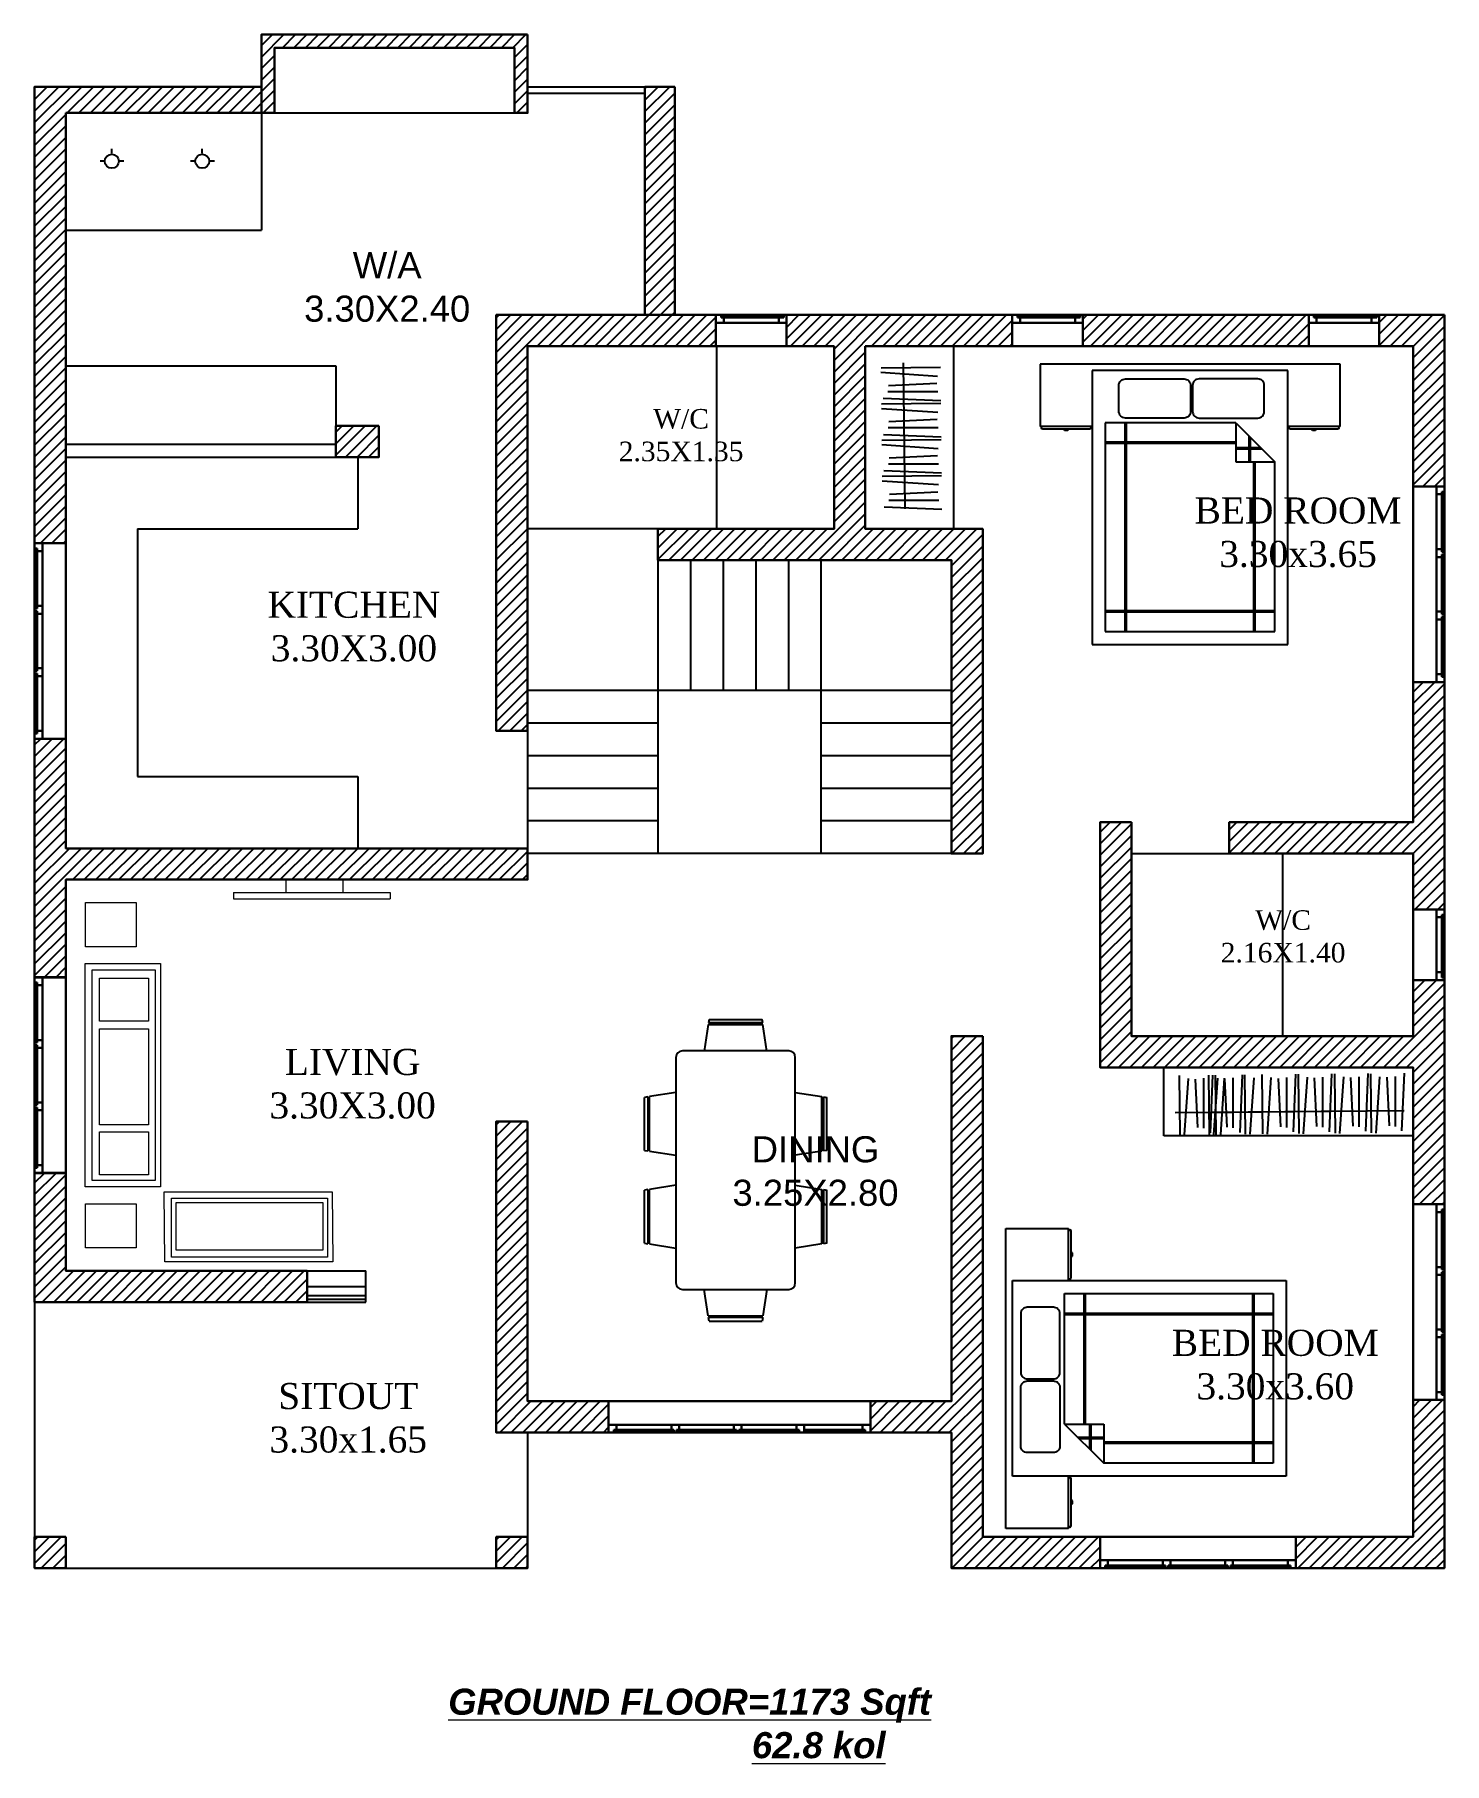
# Model space of a CAD drawing. Header units: inches. Extents: x -2903 to 3367, y -161 to 1064.
# Drawn here: x -179.39 to -168.58, y 848.59 to 861.85 of the extents above; entities that cross this region are included whole.
import ezdxf

# ---------------------------------------------------------------- set-up
doc = ezdxf.new("R2010")
doc.units = ezdxf.units.IN
doc.header["$MEASUREMENT"] = 0
doc.layers.add('windows', color=50, linetype='Continuous')
doc.styles.get("Standard").update_dxf_attribs({"font": 'arial.ttf'})
pattern_1 = [(45, (116.89302, 824.76975), (-0.044194174, 0.044194174), [])]

msp = doc.modelspace()

# ---------------------------------------------------------------- texts
at = {"attachment_point": 1}
for s, insert, char_height in [('\\pxqc;W/A\\P3.30X2.40', (-177.328, 860.182), 0.2), ('\\pxqc;{\\fTimes New Roman|b0|i0|c0|p18;W/C\\P2.35X1.35}', (-174.916, 858.979), 0.15), ('\\pxqc;{\\fTimes New Roman|b0|i0|c0|p18;BED ROOM\\P3.30x3.65}', (-170.5, 858.301), 0.2), ('\\pxqc;{\\fTimes New Roman CYR|b0|i0|c0|p18;KITCHEN\\P3.30X3.00}', (-177.609, 857.578), 0.2), ('\\pxqc;{\\fTimes New Roman|b0|i0|c0|p18;W/C\\P2.16X1.40}', (-170.3, 855.135), 0.15), ('\\pxqc;{\\fTimes New Roman|b0|i0|c0|p18;LIVING\\P3.30X3.00}', (-177.594, 854.072), 0.2), ('\\pxqc;DINING\\P3.25X2.80', (-174.044, 853.402), 0.2), ('\\pxqc;{\\fTimes New Roman|b0|i0|c0|p18;BED ROOM\\P3.30x3.60}', (-170.675, 851.918), 0.2), ('\\pxqc;{\\fTimes New Roman|b0|i0|c0|p18;SITOUT\\P3.30x1.65}', (-177.594, 851.51), 0.2)]:
    msp.add_mtext(s, dxfattribs=dict(at, insert=insert, char_height=char_height))
at = {"lineweight": 13, "insert": (-176.223, 849.166), "char_height": 0.2, "attachment_point": 1}
msp.add_mtext('{\\fArial|b1|i1|c0|p34;\\LGROUND FLOOR=1173 Sqft\\P                              62.8 kol}', dxfattribs=at)

# ---------------------------------------------------------------- blocks, each defined once
blk = doc.blocks.new('w2')
at = {"layer": 'windows', "color": 1, "lineweight": 30}
for p, q in [((-1261.031, 52.278), (-1261.031, 52.038)), ((-1261.031, 52.278), (-1259.531, 52.278)), ((-1259.531, 52.038), (-1259.531, 52.278)), ((-1261.031, 52.098), (-1259.531, 52.098)), ((-1261.031, 52.038), (-1259.531, 52.038)), ((-1260.991, 52.058), (-1260.53, 52.058)), ((-1260.991, 52.058), (-1260.991, 52.038)), ((-1260.991, 52.058), (-1260.991, 52.048)), ((-1260.991, 52.05), (-1260.53, 52.05)), ((-1260.991, 52.046), (-1260.53, 52.046)), ((-1260.971, 52.098), (-1260.971, 52.058)), ((-1260.55, 52.098), (-1260.55, 52.058)), ((-1260.53, 52.058), (-1260.53, 52.038)), ((-1260.51, 52.058), (-1260.052, 52.058)), ((-1260.51, 52.058), (-1260.51, 52.038)), ((-1260.51, 52.05), (-1260.052, 52.05)), ((-1260.51, 52.046), (-1260.052, 52.046)), ((-1260.49, 52.098), (-1260.49, 52.058)), ((-1260.072, 52.058), (-1260.072, 52.098)), ((-1260.052, 52.038), (-1260.052, 52.058)), ((-1260.032, 52.058), (-1259.571, 52.058)), ((-1260.032, 52.038), (-1260.032, 52.058)), ((-1260.032, 52.05), (-1259.571, 52.05)), ((-1260.032, 52.046), (-1259.571, 52.046)), ((-1260.012, 52.058), (-1260.012, 52.098)), ((-1259.591, 52.058), (-1259.591, 52.098)), ((-1259.571, 52.038), (-1259.571, 52.058))]:
    blk.add_line(p, q, dxfattribs=at)
blk = doc.blocks.new('YHG')
at = {"linetype": 'Continuous'}
for p, q in [((-85.902, -29.407), (-85.906, -29.433)), ((-85.491, -29.433), (-85.906, -29.433)), ((-85.902, -29.407), (-85.495, -29.407)), ((-85.491, -29.433), (-85.495, -29.407)), ((-85.908, -29.445), (-85.939, -29.649)), ((-85.908, -29.445), (-85.489, -29.445)), ((-85.458, -29.649), (-85.489, -29.445)), ((-85.291, -29.648), (-86.106, -29.648)), ((-86.156, -29.698), (-86.156, -31.427)), ((-85.241, -31.427), (-85.241, -29.698)), ((-86.372, -30), (-86.397, -30.004)), ((-86.397, -30.41), (-86.397, -30.004)), ((-86.372, -30), (-86.372, -30.414)), ((-86.156, -29.966), (-86.359, -29.998)), ((-86.359, -30.416), (-86.359, -29.998)), ((-85.241, -29.966), (-85.038, -29.998)), ((-85.038, -30.416), (-85.038, -29.998)), ((-85.025, -30), (-85.025, -30.414)), ((-85.025, -30), (-85, -30.004)), ((-85, -30.41), (-85, -30.004)), ((-86.397, -30.41), (-86.372, -30.414)), ((-86.359, -30.416), (-86.156, -30.448)), ((-85.038, -30.416), (-85.241, -30.448)), ((-85, -30.41), (-85.025, -30.414)), ((-86.372, -30.711), (-86.397, -30.715)), ((-86.397, -31.122), (-86.397, -30.715)), ((-86.372, -30.711), (-86.372, -31.126)), ((-86.156, -30.678), (-86.359, -30.709)), ((-86.359, -31.128), (-86.359, -30.709)), ((-85.241, -30.678), (-85.038, -30.709)), ((-85.038, -31.128), (-85.038, -30.709)), ((-85.025, -30.711), (-85.025, -31.126)), ((-85.025, -30.711), (-85, -30.715)), ((-85, -31.122), (-85, -30.715)), ((-86.397, -31.122), (-86.372, -31.126)), ((-86.359, -31.128), (-86.156, -31.159)), ((-85.038, -31.128), (-85.241, -31.159)), ((-85, -31.122), (-85.025, -31.126)), ((-86.106, -31.477), (-85.291, -31.477)), ((-85.908, -31.68), (-85.939, -31.477)), ((-85.458, -31.477), (-85.489, -31.68)), ((-85.908, -31.68), (-85.489, -31.68)), ((-85.491, -31.693), (-85.906, -31.693)), ((-85.902, -31.719), (-85.906, -31.693)), ((-85.902, -31.719), (-85.495, -31.719)), ((-85.491, -31.693), (-85.495, -31.719))]:
    blk.add_line(p, q, dxfattribs=at)
for centre, start, end in [((-86.106, -29.698), 90, 180), ((-85.291, -29.698), 0, 90), ((-86.106, -31.427), 180, 270), ((-85.291, -31.427), 270, 0)]:
    blk.add_arc(centre, 0.05, start, end, dxfattribs=at)
blk = doc.blocks.new('tw')
for p, q in [((18.295, 19.406), (18.295, 21.506)), ((18.295, 19.406), (18.295, 21.506)), ((18.295, 21.506), (19.795, 21.506)), ((19.795, 21.506), (19.795, 19.406)), ((19.795, 21.506), (19.795, 19.406)), ((18.395, 19.806), (18.395, 21.406)), ((18.395, 21.406), (19.695, 21.406)), ((18.395, 19.806), (18.395, 21.406)), ((18.395, 21.406), (19.695, 21.406)), ((18.545, 19.806), (18.545, 21.406)), ((18.545, 19.806), (18.545, 21.406)), ((18.555, 19.806), (18.555, 21.406)), ((18.555, 19.806), (18.555, 21.406)), ((19.535, 21.406), (19.535, 20.106)), ((19.535, 21.406), (19.535, 20.106)), ((19.545, 21.406), (19.545, 20.106)), ((19.545, 21.406), (19.545, 20.106)), ((19.695, 21.406), (19.695, 20.106)), ((19.695, 21.406), (19.695, 20.106)), ((18.395, 21.256), (19.695, 21.256)), ((18.395, 21.256), (19.695, 21.256)), ((18.395, 21.246), (19.695, 21.246)), ((18.395, 21.246), (19.695, 21.246)), ((19.395, 19.806), (19.695, 20.106)), ((19.395, 19.806), (19.395, 20.106)), ((19.395, 20.106), (19.695, 20.106)), ((19.395, 19.806), (19.695, 20.106)), ((19.395, 19.806), (19.395, 20.106)), ((19.395, 20.106), (19.695, 20.106)), ((19.495, 19.906), (19.495, 20.106)), ((19.495, 19.906), (19.495, 20.106)), ((19.505, 19.916), (19.505, 20.106)), ((19.505, 19.916), (19.505, 20.106)), ((19.395, 19.966), (18.395, 19.966)), ((19.395, 19.966), (18.395, 19.966)), ((19.395, 19.956), (18.395, 19.956)), ((19.395, 19.956), (18.395, 19.956)), ((19.395, 20.006), (19.595, 20.006)), ((19.395, 20.006), (19.595, 20.006)), ((19.395, 19.996), (19.585, 19.996)), ((19.395, 19.996), (19.585, 19.996)), ((18.295, 19.836), (17.895, 19.836)), ((17.895, 19.356), (17.895, 19.836)), ((18.295, 19.836), (17.895, 19.836)), ((17.895, 19.356), (17.895, 19.836)), ((18.275, 19.856), (17.915, 19.856)), ((18.275, 19.856), (17.915, 19.856)), ((18.107, 19.866), (18.083, 19.866)), ((18.107, 19.866), (18.083, 19.866)), ((18.095, 19.856), (18.095, 19.856)), ((18.095, 19.856), (18.095, 19.856)), ((19.395, 19.806), (18.395, 19.806)), ((19.395, 19.806), (18.395, 19.806)), ((20.195, 19.836), (19.795, 19.836)), ((20.195, 19.836), (19.795, 19.836)), ((20.175, 19.856), (19.815, 19.856)), ((20.175, 19.856), (19.815, 19.856)), ((20.007, 19.866), (19.983, 19.866)), ((20.007, 19.866), (19.983, 19.866)), ((20.195, 19.836), (20.195, 19.356)), ((20.195, 19.836), (20.195, 19.356)), ((19.795, 19.406), (18.295, 19.406)), ((19.795, 19.406), (18.295, 19.406)), ((20.195, 19.356), (17.895, 19.356)), ((20.195, 19.356), (17.895, 19.356))]:
    blk.add_line(p, q)
for points in [[(18.499, 19.72), (18.499, 19.52, 0.414214), (18.549, 19.47), (18.999, 19.47, 0.414214), (19.049, 19.52), (19.049, 19.72, 0.414214), (18.999, 19.77), (18.549, 19.77, 0.414214)], [(18.499, 19.72), (18.499, 19.52, 0.414214), (18.549, 19.47), (18.999, 19.47, 0.414214), (19.049, 19.52), (19.049, 19.72, 0.414214), (18.999, 19.77), (18.549, 19.77, 0.414214)], [(19.614, 19.72), (19.614, 19.52, -0.414214), (19.564, 19.47), (19.114, 19.47, -0.414214), (19.064, 19.52), (19.064, 19.72, -0.414214), (19.114, 19.77), (19.564, 19.77, -0.414214)], [(19.614, 19.72), (19.614, 19.52, -0.414214), (19.564, 19.47), (19.114, 19.47, -0.414214), (19.064, 19.52), (19.064, 19.72, -0.414214), (19.114, 19.77), (19.564, 19.77, -0.414214)]]:
    blk.add_lwpolyline(points, format="xyb", close=True)
for centre, radius, start, end in [((17.915, 19.846), 0.01, 90, 270), ((17.915, 19.846), 0.01, 90, 270), ((18.095, 19.862), 0.0127, 162.9241, 209.6383), ((18.095, 19.862), 0.0127, 162.9241, 209.6383), ((18.095, 19.862), 0.0127, 330.3617, 17.0759), ((18.095, 19.862), 0.0127, 330.3617, 17.0759), ((18.275, 19.846), 0.01, 270, 90), ((18.275, 19.846), 0.01, 270, 90), ((19.815, 19.846), 0.01, 90, 270), ((19.815, 19.846), 0.01, 90, 270), ((19.995, 19.862), 0.0127, 162.9241, 209.6383), ((19.995, 19.862), 0.0127, 162.9241, 209.6383), ((19.995, 19.862), 0.0127, 330.3617, 17.0759), ((19.995, 19.862), 0.0127, 330.3617, 17.0759), ((20.175, 19.846), 0.01, 270, 90), ((20.175, 19.846), 0.01, 270, 90)]:
    blk.add_arc(centre, radius, start, end)

# ---------------------------------------------------------------- hatches: boundary and pattern name
h = msp.add_hatch()
h.set_pattern_fill('ANSI31', color=256, scale=0.5)
h.set_pattern_definition(pattern_1)
h.paths.add_polyline_path([(-179.155, 861.25), (-177.655, 861.25), (-177.655, 861.45), (-179.395, 861.45), (-179.395, 857.95), (-179.155, 857.95)])
h.paths.add_polyline_path([(-175.615, 861.85), (-177.655, 861.85), (-177.655, 861.25), (-177.555, 861.25), (-177.555, 861.75), (-175.715, 861.75), (-175.715, 861.25), (-175.615, 861.25)])
h = msp.add_hatch()
h.set_pattern_fill('ANSI31', color=256, scale=0.5)
h.set_pattern_definition(pattern_1)
h.paths.add_polyline_path([(-174.485, 861.45), (-174.715, 861.45), (-174.715, 859.7), (-174.485, 859.7)])
h = msp.add_hatch()
h.set_pattern_fill('ANSI31', color=256, scale=0.5)
h.set_pattern_definition(pattern_1)
h.paths.add_polyline_path([(-179.155, 855.61), (-179.155, 856.45), (-179.395, 856.45), (-179.395, 854.62), (-179.155, 854.62), (-179.155, 855.37), (-175.615, 855.37), (-175.615, 855.61)])
h.paths.add_polyline_path([(-175.615, 859.46), (-174.17, 859.46), (-174.17, 859.7), (-175.855, 859.7), (-175.855, 856.51), (-175.615, 856.51)])
h.paths.add_polyline_path([(-176.755, 858.61), (-176.755, 858.85), (-177.085, 858.85), (-177.085, 858.61)])
h.paths.add_polyline_path([(-172.365, 857.82), (-172.365, 855.57), (-172.125, 855.57), (-172.125, 858.06), (-173.025, 858.06), (-173.025, 859.46), (-171.898, 859.46), (-171.898, 859.7), (-173.629, 859.7), (-173.629, 859.46), (-173.265, 859.46), (-173.265, 858.06), (-174.615, 858.06), (-174.615, 857.82)])
h = msp.add_hatch()
h.set_pattern_fill('ANSI31', color=256, scale=0.5)
h.set_pattern_definition(pattern_1)
h.paths.add_polyline_path([(-171.356, 859.7), (-171.356, 859.46), (-169.625, 859.46), (-169.625, 859.7)])
h.paths.add_polyline_path([(-168.585, 859.7), (-169.084, 859.7), (-169.084, 859.46), (-168.825, 859.46), (-168.825, 858.385), (-168.585, 858.385)])
h.paths.add_polyline_path([(-168.585, 856.885), (-168.825, 856.885), (-168.825, 855.81), (-170.235, 855.81), (-170.235, 855.57), (-168.825, 855.57), (-168.825, 855.141), (-168.585, 855.141)])
h.paths.add_polyline_path([(-170.985, 855.81), (-171.225, 855.81), (-171.225, 853.93), (-168.825, 853.93), (-168.825, 852.88), (-168.585, 852.88), (-168.585, 854.6), (-168.825, 854.6), (-168.825, 854.17), (-170.985, 854.17)])
h.paths.add_polyline_path([(-172.125, 854.17), (-172.365, 854.17), (-172.365, 851.37), (-172.986, 851.37), (-172.986, 851.13), (-172.365, 851.13), (-172.365, 850.09), (-171.225, 850.09), (-171.225, 850.33), (-172.125, 850.33)])
h.paths.add_polyline_path([(-168.825, 850.33), (-169.725, 850.33), (-169.725, 850.09), (-168.585, 850.09), (-168.585, 851.38), (-168.825, 851.38)])
h = msp.add_hatch()
h.set_pattern_fill('ANSI31', color=256, scale=0.5)
h.set_pattern_definition(pattern_1)
h.paths.add_polyline_path([(-175.855, 851.13), (-174.993, 851.13), (-174.993, 851.37), (-175.615, 851.37), (-175.615, 853.514), (-175.855, 853.514)])
h = msp.add_hatch()
h.set_pattern_fill('ANSI31', color=256, scale=0.5)
h.set_pattern_definition(pattern_1)
h.paths.add_polyline_path([(-179.155, 852.37), (-179.155, 853.12), (-179.395, 853.12), (-179.395, 852.13), (-177.305, 852.13), (-177.305, 852.37)])
h = msp.add_hatch()
h.set_pattern_fill('ANSI31', color=256, scale=0.5)
h.set_pattern_definition(pattern_1)
h.paths.add_polyline_path([(-175.855, 850.09), (-175.615, 850.09), (-175.615, 850.33), (-175.855, 850.33)])
h.paths.add_polyline_path([(-179.395, 850.33), (-179.395, 850.09), (-179.155, 850.09), (-179.155, 850.33)])

# ---------------------------------------------------------------- linework, layer by layer
for p, q in [((-177.655, 861.85), (-177.655, 860.35)), ((-177.655, 861.85), (-175.615, 861.85)), ((-175.615, 861.85), (-175.615, 861.25)), ((-177.555, 861.75), (-177.555, 861.25)), ((-177.555, 861.75), (-175.715, 861.75)), ((-175.715, 861.75), (-175.715, 861.25)), ((-179.395, 861.45), (-179.395, 850.09)), ((-179.395, 861.45), (-177.655, 861.45)), ((-175.615, 861.45), (-174.485, 861.45)), ((-175.615, 861.4), (-174.715, 861.4)), ((-174.715, 861.45), (-174.715, 859.7)), ((-174.485, 861.45), (-174.485, 859.7)), ((-179.155, 861.25), (-179.155, 855.61)), ((-179.155, 861.25), (-175.615, 861.25)), ((-178.803, 860.941), (-178.803, 860.973)), ((-178.109, 860.941), (-178.109, 860.973)), ((-178.866, 860.88), (-178.893, 860.88)), ((-178.741, 860.881), (-178.71, 860.881)), ((-178.172, 860.88), (-178.199, 860.88)), ((-178.047, 860.881), (-178.016, 860.881)), ((-179.155, 860.35), (-177.655, 860.35)), ((-175.855, 859.7), (-175.855, 856.51)), ((-168.585, 859.7), (-175.855, 859.7)), ((-168.585, 859.7), (-168.585, 850.09)), ((-175.615, 859.46), (-175.615, 855.37)), ((-173.265, 859.46), (-175.615, 859.46)), ((-174.165, 859.46), (-174.165, 858.06)), ((-173.265, 859.46), (-173.265, 858.06)), ((-173.025, 859.46), (-173.025, 858.06)), ((-168.825, 859.46), (-173.025, 859.46)), ((-172.346, 858.06), (-172.346, 859.46)), ((-168.825, 859.46), (-168.825, 855.81)), ((-179.155, 859.31), (-177.085, 859.31)), ((-177.085, 859.31), (-177.085, 858.61)), ((-172.905, 859.261), (-172.471, 859.231)), ((-172.903, 859.296), (-172.448, 859.301)), ((-172.734, 859.333), (-172.723, 858.213)), ((-172.853, 859.113), (-172.47, 859.113)), ((-172.848, 859.159), (-172.476, 859.177)), ((-172.902, 858.983), (-172.469, 858.954)), ((-172.9, 859.018), (-172.446, 859.024)), ((-172.888, 859.062), (-172.446, 859.044)), ((-177.085, 858.85), (-176.755, 858.85)), ((-176.755, 858.85), (-176.755, 858.61)), ((-176.755, 858.85), (-176.755, 858.61)), ((-172.846, 858.882), (-172.474, 858.9)), ((-172.898, 858.741), (-172.443, 858.746)), ((-172.885, 858.784), (-172.443, 858.766)), ((-172.851, 858.836), (-172.467, 858.836)), ((-179.155, 858.71), (-177.085, 858.71)), ((-179.155, 858.61), (-176.755, 858.61)), ((-176.915, 858.61), (-176.915, 858.06)), ((-172.899, 858.706), (-172.466, 858.676)), ((-172.843, 858.604), (-172.471, 858.622)), ((-172.895, 858.463), (-172.44, 858.469)), ((-172.883, 858.507), (-172.44, 858.489)), ((-172.848, 858.558), (-172.465, 858.558)), ((-172.897, 858.428), (-172.463, 858.399)), ((-172.84, 858.327), (-172.469, 858.345)), ((-172.88, 858.229), (-172.438, 858.211)), ((-172.845, 858.281), (-172.462, 858.281)), ((-178.605, 858.06), (-178.605, 856.16)), ((-178.605, 858.06), (-176.915, 858.06)), ((-174.615, 858.06), (-175.615, 858.06)), ((-174.615, 858.06), (-174.615, 855.57)), ((-173.265, 858.06), (-174.615, 858.06)), ((-172.125, 858.06), (-173.025, 858.06)), ((-172.125, 858.06), (-172.125, 855.57)), ((-172.365, 857.82), (-174.615, 857.82)), ((-174.365, 857.82), (-174.365, 856.82)), ((-174.115, 857.82), (-174.115, 856.82)), ((-173.865, 857.82), (-173.865, 856.82)), ((-173.615, 857.82), (-173.615, 856.82)), ((-173.365, 857.82), (-173.365, 855.57)), ((-172.365, 857.82), (-172.365, 855.57)), ((-172.365, 856.82), (-175.615, 856.82)), ((-175.855, 856.51), (-175.615, 856.51)), ((-174.615, 856.57), (-175.615, 856.57)), ((-172.365, 856.57), (-173.365, 856.57)), ((-174.615, 856.32), (-175.615, 856.32)), ((-172.365, 856.32), (-173.365, 856.32)), ((-178.605, 856.16), (-176.915, 856.16)), ((-176.915, 856.16), (-176.915, 855.61)), ((-174.615, 856.07), (-175.615, 856.07)), ((-172.365, 856.07), (-173.365, 856.07)), ((-174.615, 855.82), (-175.615, 855.82)), ((-172.365, 855.82), (-173.365, 855.82)), ((-171.225, 855.81), (-171.225, 853.93)), ((-171.225, 855.81), (-170.985, 855.81)), ((-170.985, 855.81), (-170.985, 854.17)), ((-170.235, 855.81), (-170.235, 855.57)), ((-170.235, 855.81), (-168.825, 855.81)), ((-179.155, 855.61), (-175.615, 855.61)), ((-174.615, 855.57), (-175.615, 855.57)), ((-172.365, 855.57), (-174.615, 855.57)), ((-172.365, 855.57), (-172.125, 855.57)), ((-170.985, 855.57), (-168.825, 855.57)), ((-169.825, 855.57), (-169.825, 854.17)), ((-168.825, 855.57), (-168.825, 854.17)), ((-179.155, 855.37), (-179.155, 852.37)), ((-179.155, 855.37), (-175.615, 855.37)), ((-172.365, 854.17), (-172.365, 851.37)), ((-172.365, 854.17), (-172.125, 854.17)), ((-172.125, 854.17), (-172.125, 850.33)), ((-170.985, 854.17), (-168.825, 854.17)), ((-171.225, 853.93), (-168.825, 853.93)), ((-170.735, 853.405), (-170.735, 853.93)), ((-170.612, 853.414), (-170.617, 853.869)), ((-170.577, 853.412), (-170.548, 853.846)), ((-170.476, 853.469), (-170.494, 853.84)), ((-170.429, 853.464), (-170.429, 853.847)), ((-170.387, 853.416), (-170.392, 853.871)), ((-170.378, 853.429), (-170.36, 853.871)), ((-170.352, 853.414), (-170.322, 853.848)), ((-170.335, 853.416), (-170.34, 853.871)), ((-170.3, 853.415), (-170.27, 853.848)), ((-170.25, 853.471), (-170.268, 853.843)), ((-170.204, 853.466), (-170.204, 853.849)), ((-170.152, 853.431), (-170.134, 853.873)), ((-170.109, 853.419), (-170.114, 853.873)), ((-170.074, 853.417), (-170.044, 853.85)), ((-169.976, 853.42), (-169.981, 853.875)), ((-169.941, 853.418), (-169.912, 853.852)), ((-169.84, 853.475), (-169.858, 853.846)), ((-169.793, 853.47), (-169.793, 853.853)), ((-169.742, 853.435), (-169.724, 853.877)), ((-169.699, 853.422), (-169.704, 853.877)), ((-169.664, 853.421), (-169.634, 853.854)), ((-169.562, 853.477), (-169.58, 853.849)), ((-169.516, 853.472), (-169.516, 853.856)), ((-169.465, 853.437), (-169.447, 853.88)), ((-169.421, 853.425), (-169.426, 853.88)), ((-169.386, 853.423), (-169.357, 853.857)), ((-169.285, 853.48), (-169.303, 853.852)), ((-169.238, 853.475), (-169.238, 853.858)), ((-169.187, 853.44), (-169.169, 853.883)), ((-169.144, 853.428), (-169.149, 853.882)), ((-169.109, 853.426), (-169.079, 853.859)), ((-169.007, 853.483), (-169.025, 853.854)), ((-168.961, 853.477), (-168.961, 853.861)), ((-168.91, 853.443), (-168.892, 853.885)), ((-168.825, 853.93), (-168.825, 850.33)), ((-170.649, 853.583), (-169.53, 853.594)), ((-170.424, 853.585), (-169.304, 853.596)), ((-170.013, 853.589), (-168.894, 853.6)), ((-175.855, 853.514), (-175.855, 851.13)), ((-175.855, 853.514), (-175.615, 853.514)), ((-175.615, 853.514), (-175.615, 851.37)), ((-168.825, 853.405), (-170.735, 853.405)), ((-179.155, 852.37), (-176.855, 852.37)), ((-177.305, 852.13), (-177.305, 852.37)), ((-176.855, 852.13), (-176.855, 852.37)), ((-177.305, 852.25), (-176.855, 852.25)), ((-179.395, 852.13), (-176.855, 852.13)), ((-177.305, 852.18), (-176.855, 852.18)), ((-177.305, 852.153), (-176.855, 852.153)), ((-175.615, 851.37), (-172.365, 851.37)), ((-175.855, 851.13), (-172.365, 851.13)), ((-175.615, 851.13), (-175.615, 850.09)), ((-172.365, 851.13), (-172.365, 850.09)), ((-179.395, 850.33), (-179.155, 850.33)), ((-179.155, 850.33), (-179.155, 850.09)), ((-175.855, 850.33), (-175.855, 850.09)), ((-175.855, 850.33), (-175.615, 850.33)), ((-172.125, 850.33), (-168.825, 850.33)), ((-179.395, 850.09), (-175.615, 850.09)), ((-172.365, 850.09), (-168.585, 850.09))]:
    msp.add_line(p, q)
at = {"lineweight": 9}
for p, q in [((-177.87, 855.272), (-176.668, 855.272)), ((-177.87, 855.272), (-177.87, 855.222)), ((-177.465, 855.272), (-177.465, 855.37)), ((-177.029, 855.272), (-177.029, 855.37)), ((-176.668, 855.272), (-176.668, 855.222)), ((-177.87, 855.222), (-176.668, 855.222))]:
    msp.add_line(p, q, dxfattribs=at)
at = {"lineweight": 30}
for points in [[(-175.615, 861.85), (-177.655, 861.85), (-177.655, 861.25), (-177.555, 861.25), (-177.555, 861.75), (-175.715, 861.75), (-175.715, 861.25), (-175.615, 861.25)], [(-179.155, 861.25), (-177.655, 861.25), (-177.655, 861.45), (-179.395, 861.45), (-179.395, 857.95), (-179.155, 857.95)], [(-174.485, 861.45), (-174.715, 861.45), (-174.715, 859.7), (-174.485, 859.7)], [(-174.17, 859.7), (-175.855, 859.7), (-175.855, 856.51), (-175.615, 856.51), (-175.615, 859.46), (-174.17, 859.46)], [(-173.025, 859.46), (-171.898, 859.46), (-171.898, 859.7), (-173.629, 859.7), (-173.629, 859.46), (-173.265, 859.46), (-173.265, 858.06), (-174.615, 858.06), (-174.615, 857.82), (-172.365, 857.82), (-172.365, 855.57), (-172.125, 855.57), (-172.125, 858.06), (-173.025, 858.06)], [(-169.625, 859.7), (-171.356, 859.7), (-171.356, 859.46), (-169.625, 859.46)], [(-168.585, 859.7), (-169.084, 859.7), (-169.084, 859.46), (-168.825, 859.46), (-168.825, 858.385), (-168.585, 858.385)], [(-176.755, 858.85), (-177.085, 858.85), (-177.085, 858.61), (-176.755, 858.61)], [(-168.585, 856.885), (-168.825, 856.885), (-168.825, 855.81), (-170.235, 855.81), (-170.235, 855.57), (-168.825, 855.57), (-168.825, 855.141), (-168.585, 855.141)], [(-175.615, 855.61), (-179.155, 855.61), (-179.155, 856.45), (-179.395, 856.45), (-179.395, 854.62), (-179.155, 854.62), (-179.155, 855.37), (-175.615, 855.37)], [(-170.985, 855.81), (-171.225, 855.81), (-171.225, 853.93), (-168.825, 853.93), (-168.825, 852.88), (-168.585, 852.88), (-168.585, 854.6), (-168.825, 854.6), (-168.825, 854.17), (-170.985, 854.17)], [(-172.125, 854.17), (-172.365, 854.17), (-172.365, 851.37), (-172.986, 851.37), (-172.986, 851.13), (-172.365, 851.13), (-172.365, 850.09), (-171.225, 850.09), (-171.225, 850.33), (-172.125, 850.33)], [(-175.615, 853.514), (-175.855, 853.514), (-175.855, 851.13), (-174.993, 851.13), (-174.993, 851.37), (-175.615, 851.37)], [(-179.155, 853.12), (-179.395, 853.12), (-179.395, 852.13), (-177.305, 852.13), (-177.305, 852.37), (-179.155, 852.37)], [(-168.585, 851.38), (-168.825, 851.38), (-168.825, 850.33), (-169.725, 850.33), (-169.725, 850.09), (-168.585, 850.09)], [(-179.155, 850.33), (-179.395, 850.33), (-179.395, 850.09), (-179.155, 850.09)], [(-175.615, 850.33), (-175.855, 850.33), (-175.855, 850.09), (-175.615, 850.09)]]:
    msp.add_lwpolyline(points, close=True, dxfattribs=at)
at = {"lineweight": 9}
for points in [[(-179.005, 855.195), (-178.616, 855.195), (-178.616, 854.855), (-179.005, 854.855)], [(-179.006, 854.726), (-178.429, 854.726), (-178.429, 853.015), (-179.006, 853.015)], [(-178.954, 854.679), (-178.47, 854.679), (-178.47, 853.063), (-178.954, 853.063)], [(-178.896, 854.614), (-178.521, 854.614), (-178.521, 854.285), (-178.896, 854.285)], [(-178.896, 854.227), (-178.521, 854.227), (-178.521, 853.489), (-178.896, 853.489)], [(-178.896, 853.435), (-178.521, 853.435), (-178.521, 853.106), (-178.896, 853.106)], [(-179.005, 852.885), (-178.616, 852.885), (-178.616, 852.546), (-179.005, 852.546)], [(-178.401, 852.975), (-177.112, 852.975), (-177.109, 852.439), (-178.397, 852.439)], [(-178.345, 852.928), (-177.149, 852.928), (-177.149, 852.475), (-178.345, 852.475)], [(-178.308, 852.893), (-177.185, 852.893), (-177.185, 852.528), (-178.308, 852.528)]]:
    msp.add_lwpolyline(points, close=True, dxfattribs=at)
for points in [[(-175.615, 853.514), (-175.855, 853.514), (-175.855, 851.13), (-174.993, 851.13), (-174.993, 851.37), (-175.615, 851.37)], [(-177.305, 852.37), (-179.155, 852.37), (-179.155, 853.12), (-179.395, 853.12), (-179.395, 852.13), (-177.305, 852.13)]]:
    msp.add_lwpolyline(points, close=True)
for centre in [(-178.803, 860.879), (-178.109, 860.879)]:
    msp.add_circle(centre, 0.0535)
at = {"layer": 'windows', "lineweight": 30}
for p, q in [((-173.629, 859.7), (-174.17, 859.7)), ((-174.17, 859.7), (-174.17, 859.46)), ((-174.13, 859.7), (-174.13, 859.68)), ((-173.649, 859.692), (-174.13, 859.692)), ((-173.649, 859.688), (-174.13, 859.688)), ((-173.649, 859.68), (-174.13, 859.68)), ((-174.11, 859.68), (-174.11, 859.64)), ((-173.689, 859.68), (-173.689, 859.64)), ((-173.689, 859.64), (-173.689, 859.68)), ((-173.649, 859.7), (-173.649, 859.68)), ((-173.629, 859.46), (-173.629, 859.7)), ((-173.629, 859.68), (-173.629, 859.68)), ((-173.629, 859.68), (-173.629, 859.64)), ((-171.356, 859.7), (-171.898, 859.7)), ((-171.898, 859.7), (-171.898, 859.46)), ((-171.858, 859.7), (-171.858, 859.68)), ((-171.377, 859.692), (-171.858, 859.692)), ((-171.377, 859.688), (-171.858, 859.688)), ((-171.377, 859.68), (-171.858, 859.68)), ((-171.838, 859.68), (-171.838, 859.64)), ((-171.417, 859.68), (-171.417, 859.64)), ((-171.416, 859.64), (-171.416, 859.68)), ((-171.377, 859.7), (-171.377, 859.68)), ((-171.356, 859.68), (-171.357, 859.68)), ((-171.357, 859.68), (-171.357, 859.64)), ((-171.356, 859.46), (-171.356, 859.7)), ((-169.084, 859.7), (-169.625, 859.7)), ((-169.625, 859.7), (-169.625, 859.46)), ((-169.585, 859.7), (-169.585, 859.68)), ((-169.104, 859.692), (-169.585, 859.692)), ((-169.104, 859.688), (-169.585, 859.688)), ((-169.104, 859.68), (-169.585, 859.68)), ((-169.565, 859.68), (-169.565, 859.64)), ((-169.144, 859.68), (-169.144, 859.64)), ((-169.144, 859.64), (-169.144, 859.68)), ((-169.104, 859.7), (-169.104, 859.68)), ((-169.084, 859.46), (-169.084, 859.7)), ((-169.084, 859.68), (-169.084, 859.68)), ((-169.084, 859.68), (-169.084, 859.64)), ((-173.629, 859.64), (-174.17, 859.64)), ((-171.356, 859.64), (-171.898, 859.64)), ((-169.084, 859.64), (-169.625, 859.64)), ((-173.629, 859.46), (-174.17, 859.46)), ((-171.356, 859.46), (-171.898, 859.46)), ((-169.084, 859.46), (-169.625, 859.46)), ((-168.825, 854.6), (-168.825, 855.141)), ((-168.585, 855.141), (-168.825, 855.141)), ((-168.645, 854.6), (-168.645, 855.141)), ((-168.585, 854.6), (-168.585, 855.141)), ((-168.605, 855.081), (-168.645, 855.081)), ((-168.605, 854.62), (-168.605, 855.101)), ((-168.585, 855.101), (-168.605, 855.101)), ((-168.597, 854.62), (-168.597, 855.101)), ((-168.593, 854.62), (-168.593, 855.101)), ((-168.605, 854.66), (-168.645, 854.66)), ((-168.645, 854.66), (-168.605, 854.66)), ((-168.585, 854.62), (-168.605, 854.62)), ((-168.825, 854.6), (-168.585, 854.6)), ((-174.993, 851.37), (-172.986, 851.37)), ((-174.993, 851.37), (-174.993, 851.13)), ((-172.986, 851.13), (-172.986, 851.37)), ((-174.993, 851.19), (-172.986, 851.19)), ((-174.933, 851.19), (-174.933, 851.15)), ((-174.512, 851.19), (-174.512, 851.15)), ((-174.452, 851.19), (-174.452, 851.15)), ((-174.034, 851.15), (-174.034, 851.19)), ((-173.974, 851.15), (-173.974, 851.19)), ((-173.553, 851.15), (-173.553, 851.19)), ((-173.493, 851.13), (-173.493, 851.19)), ((-173.046, 851.15), (-173.046, 851.19)), ((-174.993, 851.13), (-173.493, 851.13)), ((-174.953, 851.15), (-174.492, 851.15)), ((-174.953, 851.15), (-174.953, 851.13)), ((-174.953, 851.15), (-174.953, 851.14)), ((-174.953, 851.142), (-174.492, 851.142)), ((-174.953, 851.138), (-174.492, 851.138)), ((-174.492, 851.15), (-174.492, 851.13)), ((-174.486, 851.13), (-172.986, 851.13)), ((-174.472, 851.15), (-174.014, 851.15)), ((-174.472, 851.15), (-174.472, 851.13)), ((-174.472, 851.142), (-174.014, 851.142)), ((-174.472, 851.138), (-174.014, 851.138)), ((-174.014, 851.13), (-174.014, 851.15)), ((-173.994, 851.15), (-173.533, 851.15)), ((-173.994, 851.13), (-173.994, 851.15)), ((-173.994, 851.142), (-173.533, 851.142)), ((-173.994, 851.138), (-173.533, 851.138)), ((-173.98, 851.13), (-172.986, 851.13)), ((-173.533, 851.13), (-173.533, 851.15)), ((-173.493, 851.15), (-173.026, 851.15)), ((-173.493, 851.142), (-173.026, 851.142)), ((-173.493, 851.138), (-173.026, 851.138)), ((-173.026, 851.13), (-173.026, 851.15))]:
    msp.add_line(p, q, dxfattribs=at)

# ---------------------------------------------------------------- block references
at = {"lineweight": 9, "xscale": -1, "rotation": 180}
msp.add_blockref('tw', (-189.58, 878.68), dxfattribs=at)
for p, rotation in [((-116.547, 2117.916), 89.99999999999999), ((-231.433, -403.081), 270), ((-231.433, -406.41), 270), ((-116.547, 2112.411), 89.99999999999999)]:
    msp.add_blockref('w2', p, dxfattribs=dict(rotation=rotation))
at = {"lineweight": 9}
msp.add_blockref('YHG', (-88.321, 883.704), dxfattribs=at)
at = {"lineweight": 9, "rotation": 270}
msp.add_blockref('tw', (-191.303, 870.59), dxfattribs=at)
msp.add_blockref('w2', (1089.806, 798.053))

msp.set_redraw_order([(e.dxf.handle, doc.entitydb.next_handle()) for e in msp.query("TEXT MTEXT ATTDEF DIMENSION ARC_DIMENSION")])  # texts and dimensions are drawn at this point

doc.saveas('drawing.dxf')
